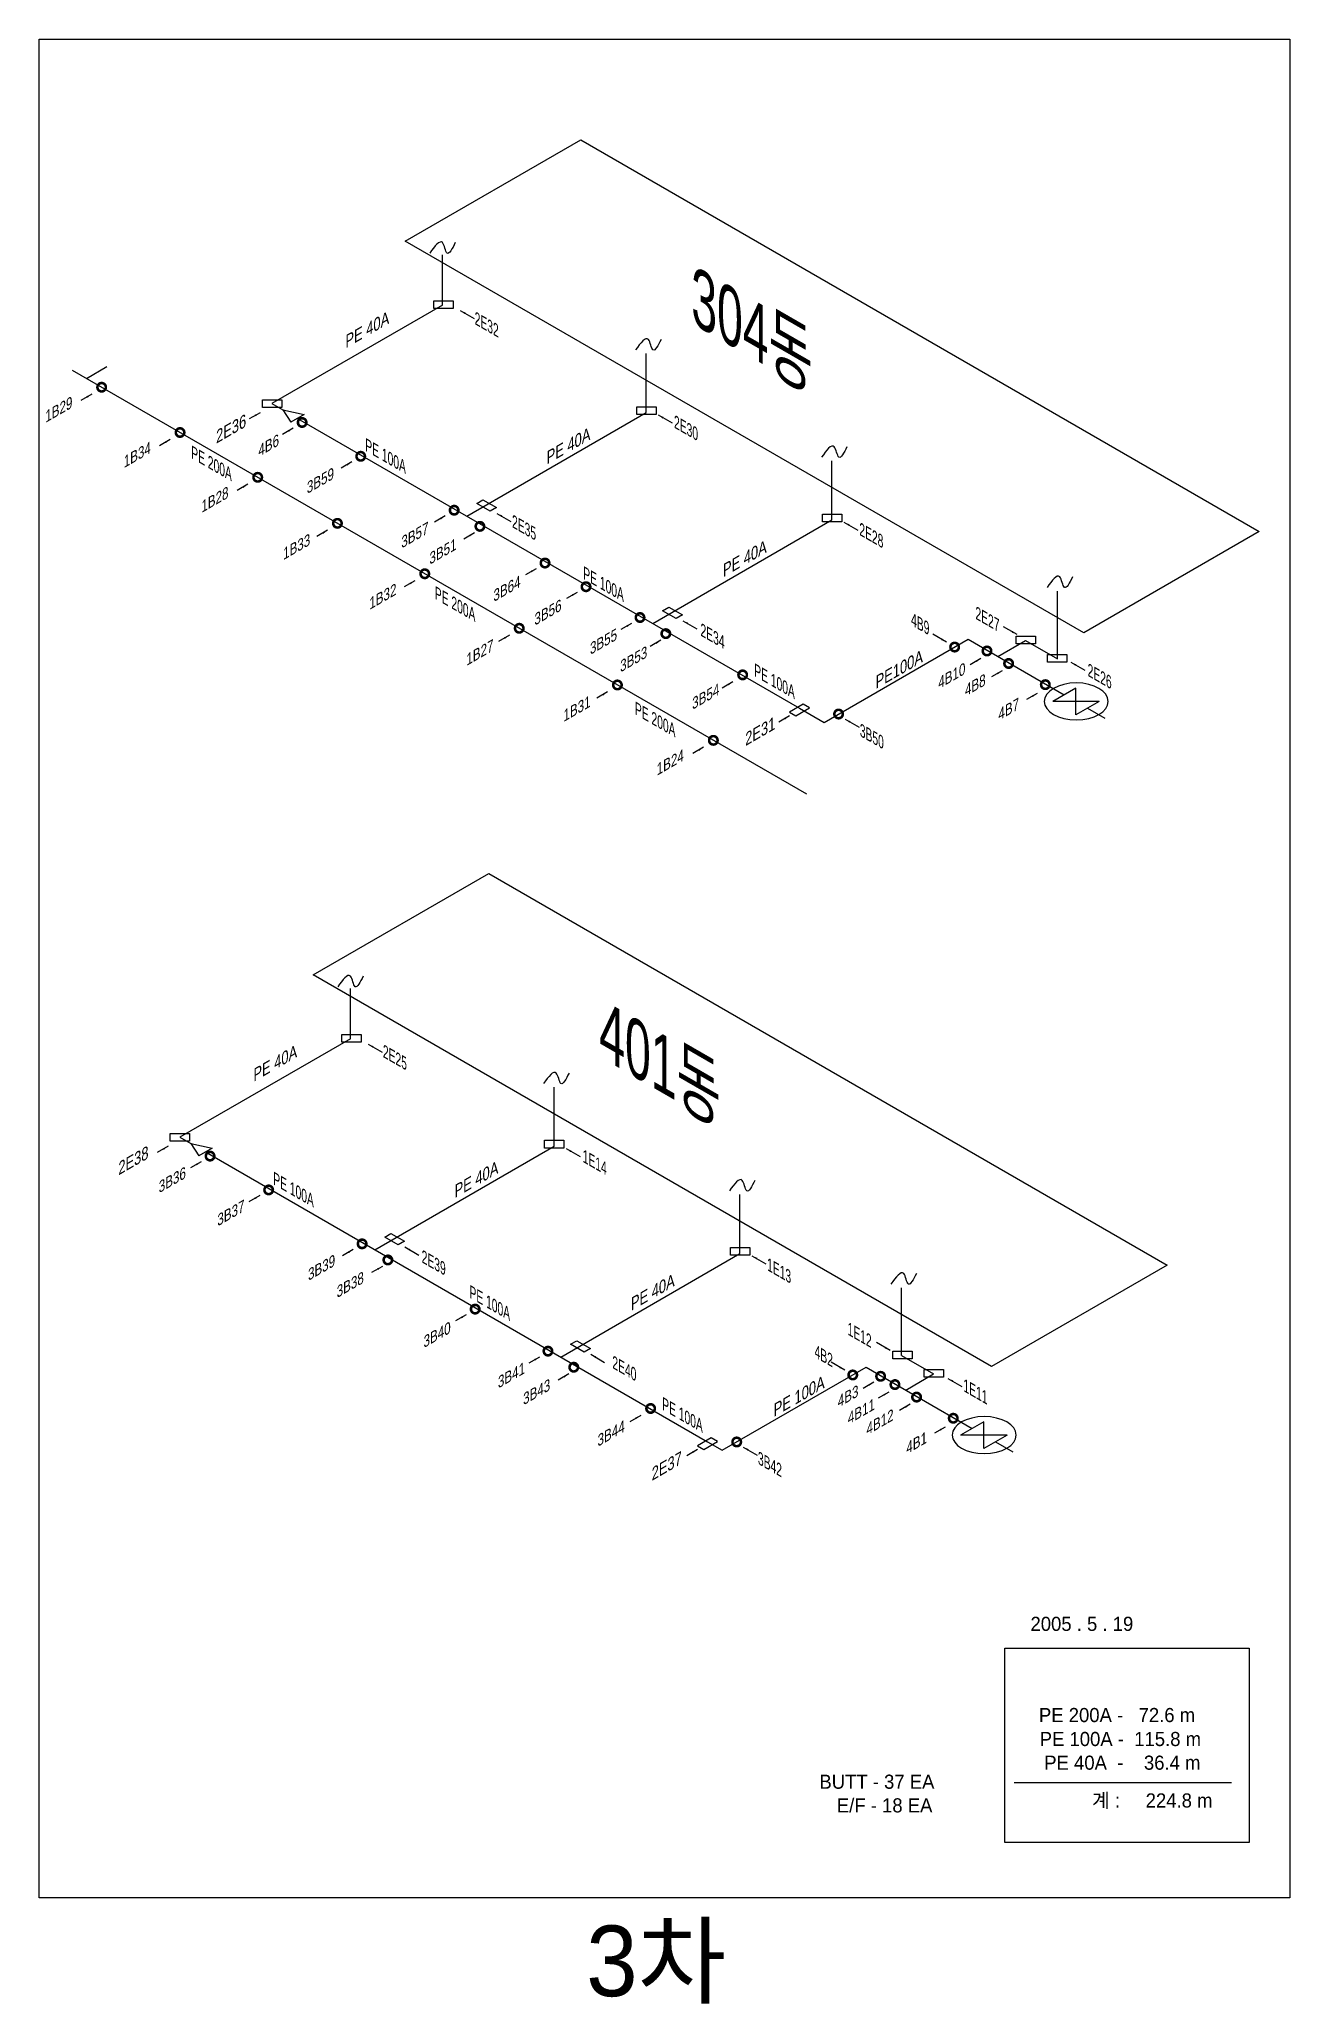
# Model space of a CAD drawing. Extents: x 207357 to 2790028, y 575219 to 1181204.
# Drawn here: x 1451810 to 1583705, y 942648 to 1149901 of the extents above; entities that cross this region are included whole.
import ezdxf

# ---------------------------------------------------------------- set-up
doc = ezdxf.new("R2010")
doc.units = 0
doc.header["$LTSCALE"] = 100
doc.layers.get('0').update_dxf_attribs({"linetype": 'CONTINUOUS'})
for name, color, linetype in [('2차ABF', 4, 'CONTINUOUS'), ('ABF', 4, 'CONTINUOUS'), ('EF', 6, 'CONTINUOUS'), ('GAS', 1, 'CONTINUOUS'), ('GTEXT', 2, 'CONTINUOUS'), ('지시선', 50, 'CONTINUOUS')]:
    doc.layers.add(name, color=color, linetype=linetype)
doc.styles.get("Standard").update_dxf_attribs({"font": 'Dotum.ttf'})
doc.dimstyles.get("Standard").update_dxf_attribs({"dimtxt": 0.18, "dimasz": 0.18, "dimexe": 0.18, "dimexo": 0.0625, "dimgap": 0.09, "dimtad": 0, "dimtih": 1, "dimtoh": 1, "dimdec": 4, "dimzin": 0, "dimdsep": 46, "dimtxsty": 'Standard', "dimcen": 0.09, "dimadec": 0, "dimazin": 0, "dimtfac": 1, "dimtdec": 4, "dimtofl": 0, "dimtmove": 0, "dimatfit": 3, "dimfxl": 0, "dimtolj": 1, "dimtzin": 0, "dimarcsym": 0})

msp = doc.modelspace()

# ---------------------------------------------------------------- texts
at = {"layer": '2차ABF', "oblique": 30}
for s, p in [('1B29', (1452446, 1109413)), ('1B34', (1460718, 1104637)), ('4B6', (1474924, 1105823)), ('3B59', (1480037, 1101912)), ('1B28', (1468908, 1099908)), ('3B57', (1490002, 1096158)), ('1B33', (1477531, 1094930)), ('3B51', (1492966, 1094447)), ('1B32', (1486623, 1089681)), ('3B64', (1499717, 1090513)), ('3B56', (1504042, 1088016)), ('1B27', (1496858, 1083772)), ('3B55', (1509900, 1084933)), ('3B53', (1513081, 1083076)), ('4B10', (1546640, 1081318)), ('3B54', (1520679, 1079142)), ('4B8', (1549452, 1080534)), ('1B31', (1507101, 1077858)), ('4B7', (1552982, 1077995)), ('1B24', (1516935, 1072180)), ('3B36', (1464415, 1028135)), ('3B37', (1470596, 1024639)), ('3B39', (1480159, 1018881)), ('3B38', (1483183, 1017078)), ('3B40', (1492344, 1011802)), ('3B41', (1500190, 1007536)), ('3B43', (1502847, 1005763)), ('4B3', (1536038, 1005501)), ('4B11', (1537096, 1003719)), ('4B12', (1539064, 1002582)), ('3B44', (1510699, 1001386)), ('4B1', (1543272, 1000597))]:
    msp.add_text(s, height=1079.9, rotation=30, dxfattribs=at).set_placement(p)
at = {"layer": 'ABF', "oblique": 330, "width": 0.8}
for s, p in [('4B9', (1543768, 1088097)), ('3B50', (1538361, 1076407)), ('4B2', (1533591, 1010866)), ('3B42', (1527614, 999608))]:
    msp.add_text(s, height=1196.2, rotation=330, dxfattribs=at).set_placement(p)
at = {"layer": 'EF', "oblique": 330, "width": 0.8}
for s, p in [('2E32', (1497737, 1119852)), ('2E30', (1518764, 1108936)), ('2E35', (1501680, 1098431)), ('2E28', (1538313, 1097611)), ('2E34', (1521559, 1086992)), ('2E27', (1550564, 1088762)), ('2E26', (1562393, 1082747)), ('2E25', (1488057, 1042528)), ('1E14', (1509131, 1031469)), ('2E39', (1492147, 1020871)), ('1E13', (1528582, 1020040)), ('1E12', (1537077, 1013246)), ('2E40', (1512262, 1009718)), ('1E11', (1549291, 1007278))]:
    msp.add_text(s, height=1196.2, rotation=330, dxfattribs=at).set_placement(p)
at = {"layer": 'EF', "oblique": 30}
for s, p in [('2E36', (1470461, 1107223)), ('2E31', (1526270, 1075308)), ('2E38', (1460154, 1030027)), ('2E37', (1516409, 997793))]:
    msp.add_text(s, height=1199.9, rotation=30, dxfattribs=at).set_placement(p)
at = {"layer": 'GTEXT', "oblique": 330, "width": 0.8}
for s, height, p in [('304동', 5382.9, (1520589, 1119981)), ('PE 200A', 1196.2, (1467839, 1105714)), ('PE 100A', 1196.2, (1486200, 1106491)), ('PE 100A', 1196.2, (1509192, 1092975)), ('PE 200A', 1196.2, (1493534, 1090879)), ('PE 100A', 1196.2, (1527225, 1082729)), ('PE 200A', 1196.2, (1514636, 1078696)), ('401동', 5382.9, (1510879, 1042583)), ('PE 100A', 1196.2, (1476490, 1029094)), ('PE 100A', 1196.2, (1497188, 1017144)), ('PE 100A', 1196.2, (1517515, 1005331))]:
    msp.add_text(s, height=height, rotation=330, dxfattribs=at).set_placement(p)
at = {"layer": 'GTEXT', "oblique": 30}
for s, p in [('PE 40A', (1484109, 1117273)), ('PE 40A', (1505329, 1105022)), ('PE 40A', (1523931, 1093122)), ('PE100A', (1540029, 1081334)), ('PE 40A', (1474399, 1039875)), ('PE 40A', (1495619, 1027624)), ('PE 40A', (1514221, 1015724)), ('PE 100A', (1529282, 1004534))]:
    msp.add_text(s, height=1199.9, rotation=30, dxfattribs=at).set_placement(p)
at = {"layer": '지시선'}
for s, height, p in [('2005 . 5 . 19', 1490.66, (1556362, 981981)), ('PE 200A -   72.6 m', 1490.66, (1557253, 972358)), ('PE 100A -  115.8 m', 1490.66, (1557332, 969832)), ('PE 40A  -    36.4 m', 1490.66, (1557814, 967333)), ('BUTT - 37 EA', 1490.66, (1534094, 965323)), ('E/F - 18 EA', 1490.66, (1535939, 962828)), ('계 :     224.8 m', 1490.66, (1562850, 963347)), ('3차', 7453.3, (1509499, 943441))]:
    msp.add_text(s, height=height, dxfattribs=at).set_placement(p)

# ---------------------------------------------------------------- blocks, each defined once
blk = doc.blocks.new('E')
at = {"layer": 'EF'}
for p, q in [((266, 588), (-1165, -238)), ((-508, -618), (924, 208)), ((924, 208), (266, 588)), ((-1165, -238), (-508, -618))]:
    blk.add_line(p, q, dxfattribs=at)

# ---------------------------------------------------------------- linework, layer by layer
for p, q in [((1490414, 1128600), (1508922, 1139285)), ((1508922, 1139285), (1580483, 1097969)), ((1561976, 1087284), (1490414, 1128600)), ((1580483, 1097969), (1561976, 1087284)), ((1480704, 1051202), (1499212, 1061887)), ((1499212, 1061887), (1570773, 1020571)), ((1552266, 1009886), (1480704, 1051202)), ((1570773, 1020571), (1552266, 1009886))]:
    msp.add_line(p, q)
at = {"layer": 'ABF', "const_width": 271}
for points in [[(1457939, 1113191, -1), (1458831, 1113191, -1)], [(1466211, 1108415, -1), (1467102, 1108415, -1)], [(1479087, 1109472, -1), (1479979, 1109472, -1)], [(1485268, 1105904, -1), (1486160, 1105904, -1)], [(1474401, 1103687, -1), (1475292, 1103687, -1)], [(1495124, 1100214, -1), (1496015, 1100214, -1)], [(1482810, 1098832, -1), (1483701, 1098832, -1)], [(1497843, 1098514, -1), (1498734, 1098514, -1)], [(1504711, 1094642, -1), (1505603, 1094642, -1)], [(1492024, 1093512, -1), (1492916, 1093512, -1)], [(1509036, 1092145, -1), (1509928, 1092145, -1)], [(1501990, 1087758, -1), (1502881, 1087758, -1)], [(1514730, 1088894, -1), (1515622, 1088894, -1)], [(1517450, 1087194, -1), (1518341, 1087194, -1)], [(1547918, 1085781, -1), (1548809, 1085781, -1)], [(1551329, 1085364, -1), (1552220, 1085364, -1)], [(1553610, 1084047, -1), (1554502, 1084047, -1)], [(1512346, 1081779, -1), (1513237, 1081779, -1)], [(1525556, 1082844, -1), (1526447, 1082844, -1)], [(1557482, 1081812, -1), (1558373, 1081812, -1)], [(1535676, 1078713, -1), (1536567, 1078713, -1)], [(1522464, 1075937, -1), (1523356, 1075937, -1)], [(1469378, 1032074, -1), (1470269, 1032074, -1)], [(1475558, 1028506, -1), (1476450, 1028506, -1)], [(1485414, 1022816, -1), (1486305, 1022816, -1)], [(1488133, 1021116, -1), (1489024, 1021116, -1)], [(1497339, 1015931, -1), (1498230, 1015931, -1)], [(1505020, 1011496, -1), (1505912, 1011496, -1)], [(1507740, 1009796, -1), (1508631, 1009796, -1)], [(1537171, 1008982, -1), (1538062, 1008982, -1)], [(1540108, 1008839, -1), (1541000, 1008839, -1)], [(1541619, 1007967, -1), (1542510, 1007967, -1)], [(1515846, 1005446, -1), (1516737, 1005446, -1)], [(1543900, 1006649, -1), (1544792, 1006649, -1)], [(1547772, 1004414, -1), (1548663, 1004414, -1)], [(1524929, 1001914, -1), (1525821, 1001914, -1)]]:
    msp.add_lwpolyline(points, format="xyb", close=True, dxfattribs=at)
at = {"layer": 'EF'}
for points in [[(1493431, 1122305), (1495472, 1122305), (1495472, 1121495), (1493431, 1121495)], [(1475340, 1111847), (1477381, 1111847), (1477381, 1111037), (1475340, 1111037)], [(1514822, 1111135), (1516863, 1111135), (1516863, 1110325), (1514822, 1110325)], [(1534428, 1099815), (1536469, 1099815), (1536469, 1099005), (1534428, 1099005)], [(1554856, 1086942), (1556897, 1086942), (1556897, 1086132), (1554856, 1086132)], [(1558164, 1084988), (1560205, 1084988), (1560205, 1084178), (1558164, 1084178)], [(1483721, 1044907), (1485762, 1044907), (1485762, 1044097), (1483721, 1044097)], [(1465630, 1034449), (1467671, 1034449), (1467671, 1033639), (1465630, 1033639)], [(1505112, 1033737), (1507153, 1033737), (1507153, 1032927), (1505112, 1032927)], [(1524718, 1022417), (1526759, 1022417), (1526759, 1021607), (1524718, 1021607)], [(1541852, 1011503), (1543893, 1011503), (1543893, 1010692), (1541852, 1010692)], [(1545146, 1009544), (1547187, 1009544), (1547187, 1008734), (1545146, 1008734)]]:
    msp.add_lwpolyline(points, close=True, dxfattribs=at)
at = {"layer": 'GAS'}
for p, q in [((1494337, 1121843), (1494337, 1127170)), ((1494337, 1121843), (1476356, 1111461)), ((1456777, 1114119), (1458948, 1115373)), ((1515818, 1110512), (1515818, 1116737)), ((1532756, 1070252), (1455302, 1114970)), ((1476356, 1111461), (1477504, 1110799)), ((1479053, 1109904), (1531996, 1079338)), ((1496909, 1099595), (1515818, 1110512)), ((1535425, 1099192), (1535425, 1105417)), ((1516516, 1088275), (1535425, 1099192)), ((1559216, 1084532), (1559216, 1091681)), ((1534601, 1077834), (1549784, 1086600)), ((1549784, 1086600), (1559926, 1080745)), ((1552914, 1084794), (1555839, 1086482)), ((1555839, 1086482), (1559216, 1084532)), ((1531996, 1079338), (1534601, 1077834)), ((1562372, 1079333), (1564205, 1078274)), ((1484627, 1044445), (1484627, 1049772)), ((1484627, 1044445), (1466647, 1034064)), ((1506108, 1033115), (1506108, 1039339)), ((1466647, 1034064), (1467794, 1033401)), ((1469343, 1032507), (1522286, 1001940)), ((1487199, 1022197), (1506108, 1033115)), ((1525715, 1021795), (1525715, 1028019)), ((1506806, 1010877), (1525715, 1021795)), ((1542751, 1011035), (1542751, 1018183)), ((1523854, 1001035), (1539038, 1009801)), ((1539038, 1009801), (1550216, 1003347)), ((1542751, 1011035), (1546129, 1009085)), ((1543204, 1007396), (1546129, 1009085)), ((1522286, 1001940), (1523854, 1001035)), ((1552662, 1001935), (1554495, 1000877))]:
    msp.add_line(p, q, dxfattribs=at)
at = {"layer": 'GTEXT'}
for p, q in [((1477504, 1110799), (1478344, 1109495)), ((1477504, 1110799), (1479762, 1110314)), ((1479762, 1110314), (1478344, 1109495)), ((1561149, 1081451), (1558703, 1080039)), ((1563595, 1080039), (1558703, 1080039)), ((1561149, 1078627), (1561149, 1081451)), ((1563595, 1080039), (1561149, 1078627)), ((1467794, 1033401), (1470052, 1032916)), ((1467794, 1033401), (1468634, 1032097)), ((1470052, 1032916), (1468634, 1032097)), ((1551439, 1004054), (1548993, 1002641)), ((1551439, 1001229), (1551439, 1004054)), ((1553885, 1002641), (1548993, 1002641)), ((1553885, 1002641), (1551439, 1001229)), ((1554642, 966000), (1577582, 966000))]:
    msp.add_line(p, q, dxfattribs=at)
for points in [[(1583705, 1149901), (1583705, 953827), (1451810, 953827), (1451810, 1149901)], [(1553642, 980160), (1579423, 980160), (1579423, 959655), (1553642, 959655)]]:
    msp.add_lwpolyline(points, close=True, dxfattribs=at)
at = {"layer": 'GTEXT', "ltscale": 0.6, "extrusion": (0, 0, -1)}
for centre in [(1561190, 1080044), (1551480, 1002646)]:
    msp.add_ellipse(centre, major_axis=(-3376, 0), ratio=0.5773503, dxfattribs=at)
at = {"layer": 'GTEXT'}
for points in [[(1495689, 1128444), (1494833, 1127343), (1494344, 1128444), (1492999, 1127343)], [(1517400, 1118229), (1516544, 1117128), (1516055, 1118229), (1514710, 1117128)], [(1537007, 1106909), (1536151, 1105808), (1535662, 1106909), (1534317, 1105808)], [(1560798, 1093174), (1559942, 1092073), (1559453, 1093174), (1558108, 1092073)], [(1485979, 1051047), (1485123, 1049946), (1484634, 1051047), (1483289, 1049946)], [(1507690, 1040832), (1506834, 1039731), (1506345, 1040832), (1505000, 1039731)], [(1527297, 1029512), (1526441, 1028411), (1525952, 1029512), (1524607, 1028411)], [(1544333, 1019676), (1543477, 1018575), (1542988, 1019676), (1541643, 1018575)]]:
    msp.add_spline(points, degree=3, dxfattribs=at)

# ---------------------------------------------------------------- block references
at = {"layer": 'GAS', "xscale": -1}
for p in [(1498877, 1100728), (1518484, 1089408), (1489167, 1023330), (1508774, 1012010)]:
    msp.add_blockref('E', p, dxfattribs=at)
at = {"layer": 'GAS'}
for p in [(1532120, 1079149), (1522410, 1001751)]:
    msp.add_blockref('E', p, dxfattribs=at)

msp.set_redraw_order([(e.dxf.handle, doc.entitydb.next_handle()) for e in msp.query("TEXT MTEXT ATTDEF DIMENSION ARC_DIMENSION")])  # texts and dimensions are drawn at this point

# ---------------------------------------------------------------- leaders
at = {"layer": 'GAS', "color": 2}
for points in [[(1496220, 1121278), (1497693, 1120428)], [(1457350, 1112456), (1456207, 1111796)], [(1475104, 1110503), (1473961, 1109843)], [(1478602, 1108877), (1477459, 1108217)], [(1517083, 1110272), (1518555, 1109422)], [(1465622, 1107681), (1464478, 1107021)], [(1484783, 1105309), (1483640, 1104649)], [(1473812, 1102952), (1472668, 1102292)], [(1494638, 1099619), (1493495, 1098959)], [(1500074, 1099882), (1501546, 1099032)], [(1536689, 1098952), (1538162, 1098102)], [(1482220, 1098097), (1481077, 1097437)], [(1497721, 1097839), (1496578, 1097179)], [(1491435, 1092777), (1490292, 1092117)], [(1504226, 1094047), (1503083, 1093387)], [(1508551, 1091550), (1507408, 1090890)], [(1514288, 1088274), (1513145, 1087614)], [(1519681, 1088562), (1521153, 1087712)], [(1501401, 1087024), (1500257, 1086364)], [(1517380, 1086489), (1516237, 1085829)], [(1547514, 1086297), (1546076, 1087127)], [(1554948, 1087096), (1553510, 1087926)], [(1551135, 1084575), (1549991, 1083915)], [(1560626, 1084176), (1562098, 1083326)], [(1524966, 1082109), (1523823, 1081449)], [(1553386, 1083283), (1552243, 1082623)], [(1511757, 1081045), (1510614, 1080385)], [(1557076, 1080889), (1555932, 1080229)], [(1530953, 1078523), (1529810, 1077863)], [(1536805, 1078178), (1538278, 1077328)], [(1521875, 1075203), (1520732, 1074543)], [(1486510, 1043880), (1487983, 1043030)], [(1465394, 1033105), (1464251, 1032445)], [(1507373, 1032875), (1508845, 1032025)], [(1468892, 1031480), (1467749, 1030820)], [(1475073, 1027911), (1473930, 1027251)], [(1484928, 1022221), (1483785, 1021561)], [(1490364, 1022485), (1491836, 1021635)], [(1488011, 1020441), (1486868, 1019781)], [(1526979, 1021555), (1528452, 1020705)], [(1496853, 1015336), (1495710, 1014676)], [(1541553, 1011577), (1540116, 1012407)], [(1504578, 1010876), (1503435, 1010216)], [(1509971, 1011165), (1511443, 1010315)], [(1536767, 1009497), (1535329, 1010327)], [(1507670, 1009091), (1506527, 1008431)], [(1539844, 1008231), (1538700, 1007571)], [(1547653, 1008619), (1549125, 1007769)], [(1541425, 1007178), (1540281, 1006518)], [(1543676, 1005885), (1542533, 1005225)], [(1515256, 1004711), (1514113, 1004051)], [(1547366, 1003491), (1546222, 1002831)], [(1521243, 1001125), (1520100, 1000465)], [(1526059, 1001379), (1527531, 1000529)]]:
    msp.add_leader(points, dimstyle='Standard', override={"dimtxt": 2.5, "dimasz": 600, "dimexe": 1.25, "dimexo": 0.625, "dimgap": 0.625, "dimtad": 1, "dimtih": 0, "dimtoh": 0, "dimzin": 8, "dimcen": 2.5, "dimclrd": 2, "dimclre": 2, "dimtofl": 1}, dxfattribs=at)

doc.saveas('drawing.dxf')
